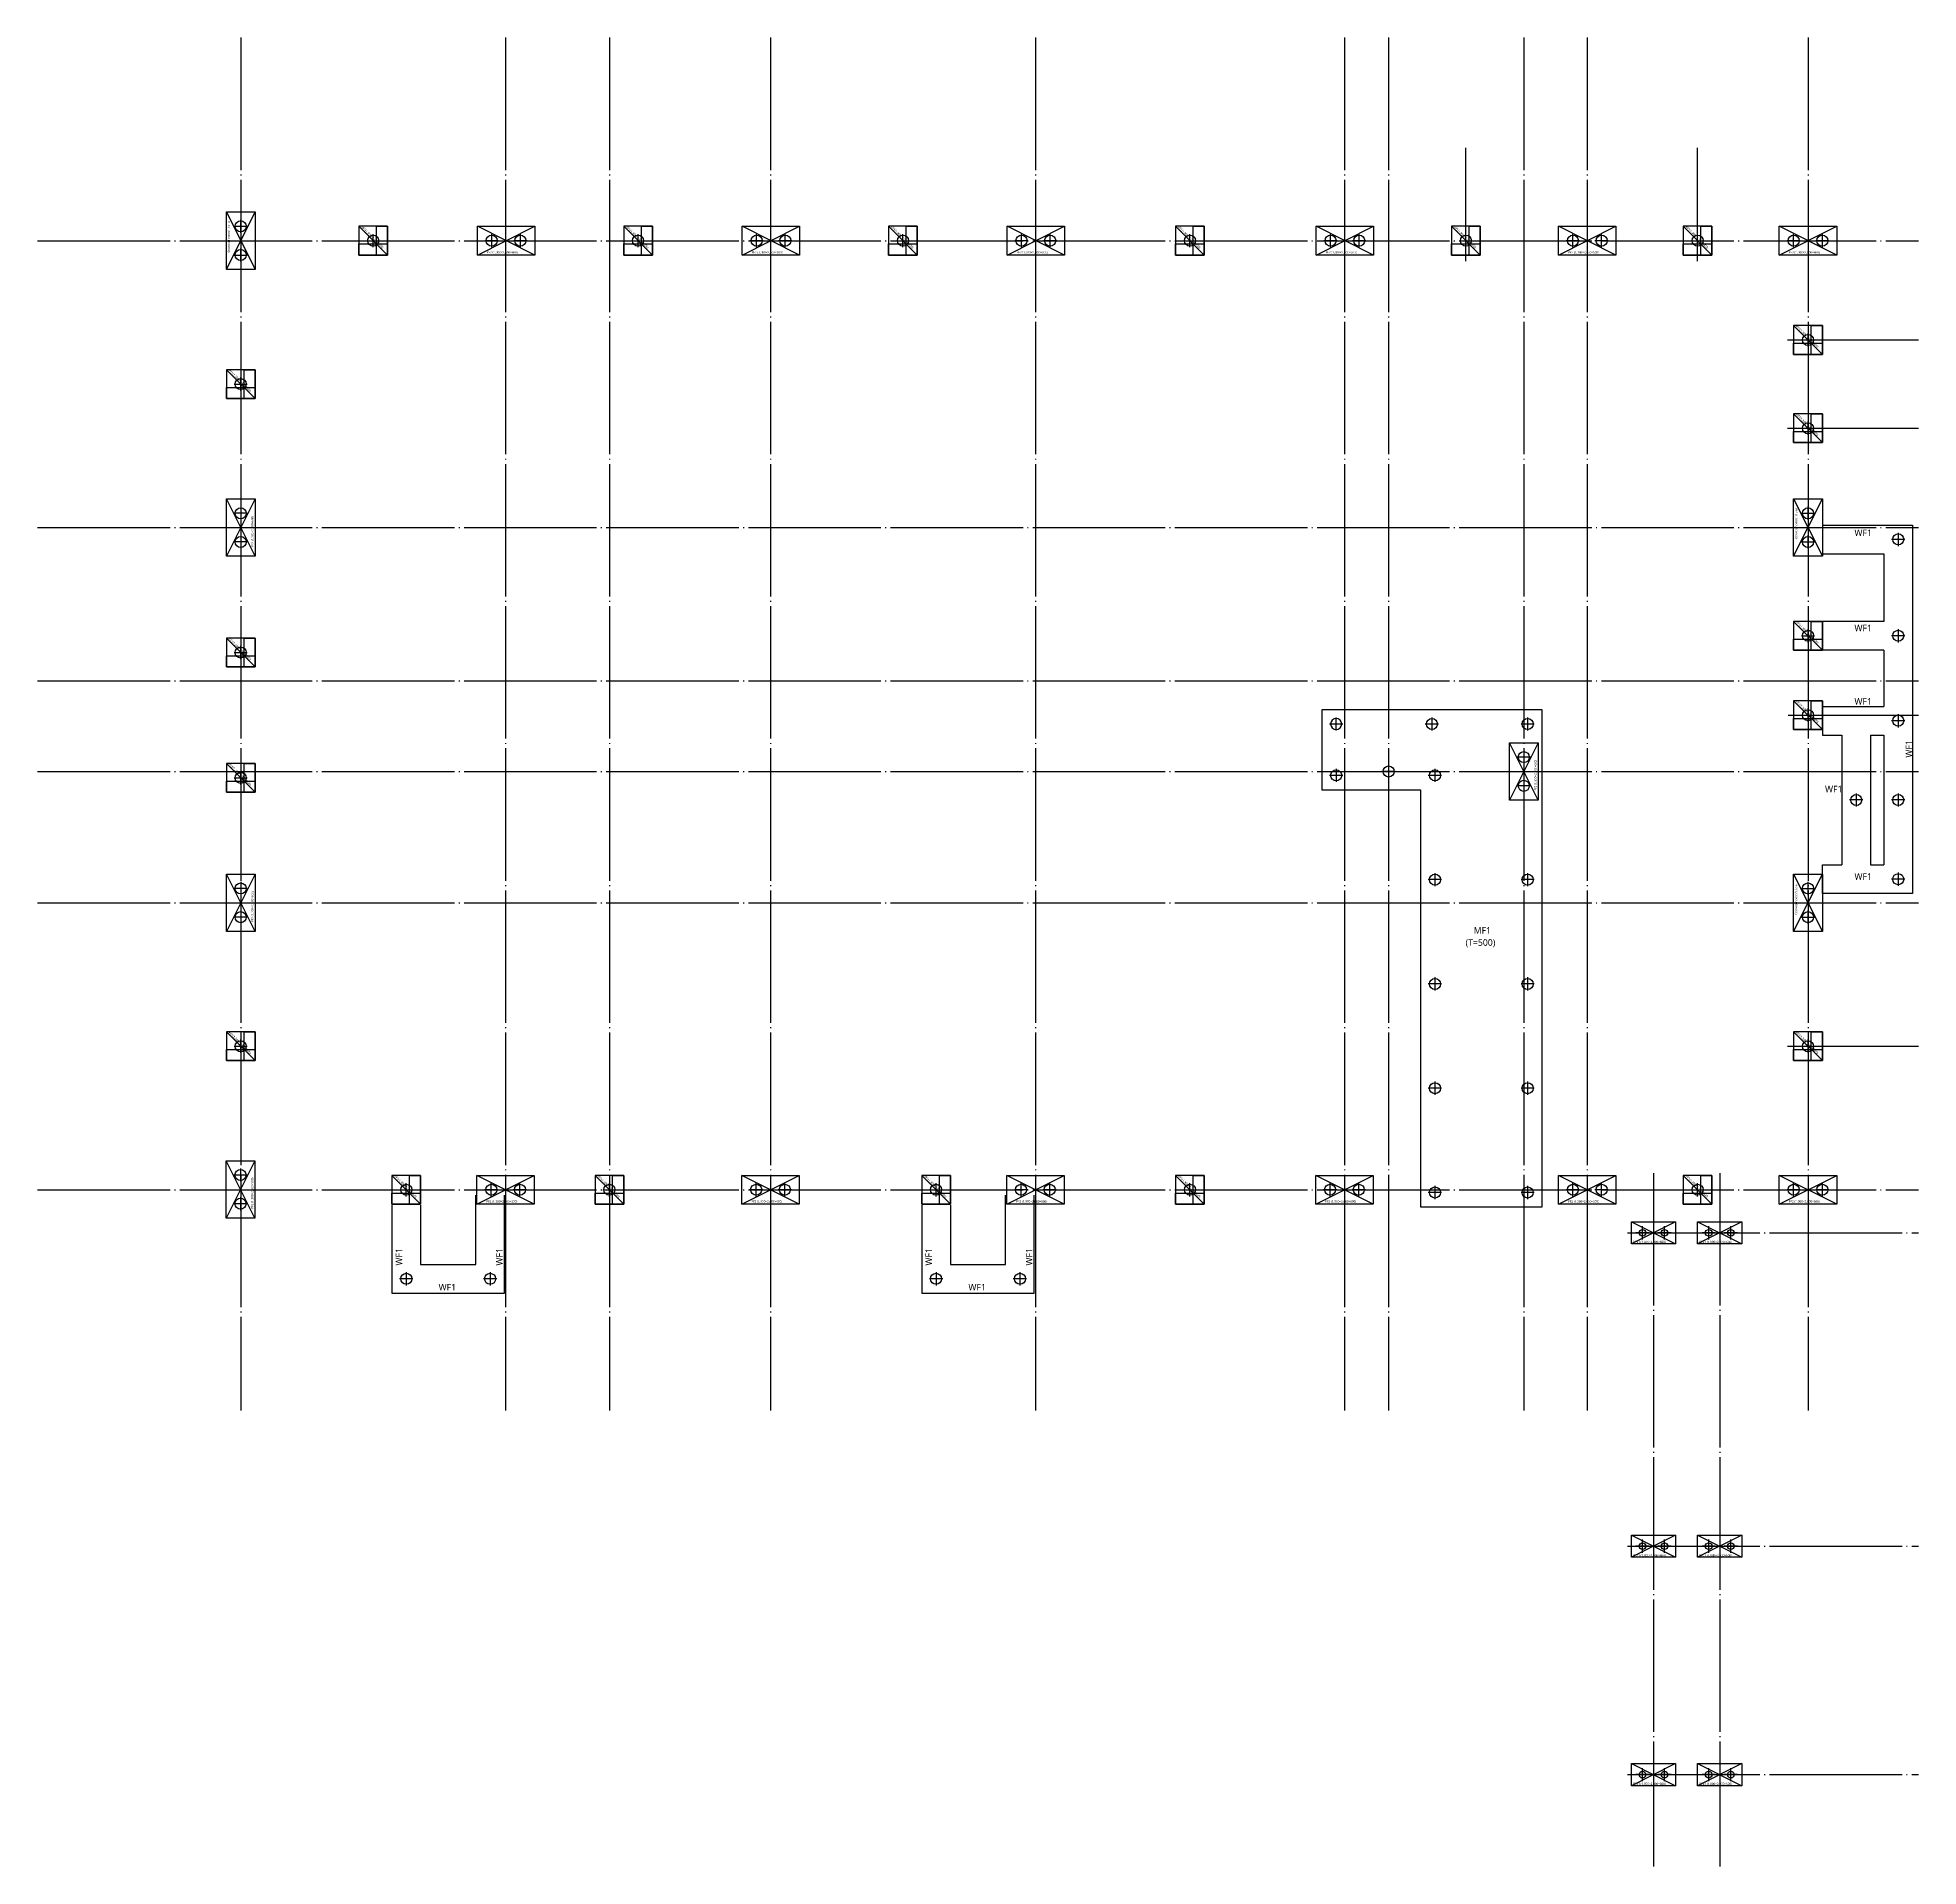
# Model space of a CAD drawing. Header units: millimetres. Extents: x -734060 to 504600, y -7739 to 118800.
# Drawn here: x -734060 to -648860, y 12244 to 95100 of the extents above; entities that cross this region are included whole.
import ezdxf
from ezdxf.enums import TextEntityAlignment as Align
from ezdxf.lldxf.tags import DXFTag

# ---------------------------------------------------------------- set-up
doc = ezdxf.new("R2010")
doc.units = ezdxf.units.MM
doc.header["$LTSCALE"] = 200
doc.linetypes.add('CEN-GAUN', pattern=[32.2, 30, -1, 0.2, -1])
doc.linetypes.add('H3', pattern=[3, 2, -1])
doc.layers.get('DEFPOINTS').update_dxf_attribs({"color": 137})
for name, color, linetype in [('0-PIPE', 7, 'Continuous'), ('0-기초', 4, 'H3'), ('CEN', 1, 'CEN-GAUN'), ('S-COL', 2, 'Continuous')]:
    doc.layers.add(name, color=color, linetype=linetype)
doc.styles.add('울릉도L', font='malgun.ttf')
tags = doc.linetypes.add('DH-HID2', pattern=[1.2, 0.8, -0.4]).pattern_tags.tags
tags[6:7] = [DXFTag(74, 4), DXFTag(75, 0), DXFTag(340, '0'), DXFTag(46, 1.0), DXFTag(50, 0.0), DXFTag(44, 0.0), DXFTag(45, 0.0)]
tags[4:5] = [DXFTag(74, 4), DXFTag(75, 0), DXFTag(340, '0'), DXFTag(46, 1.0), DXFTag(50, 0.0), DXFTag(44, 0.0), DXFTag(45, 0.0)]

# ---------------------------------------------------------------- blocks, each defined once
blk = doc.blocks.new('파일')
at = {"layer": '0-PIPE', "color": 7, "linetype": 'Continuous'}
for p, q in [((0, -300), (0, 300)), ((-300, 0), (300, 0))]:
    blk.add_line(p, q, dxfattribs=at)
at = {"layer": '0-PIPE', "color": 3, "linetype": 'Continuous'}
blk.add_circle((0, 0), 250, dxfattribs=at)
blk = doc.blocks.new('SS-PF1')
at = {"layer": '0-기초', "color": 4, "linetype": 'DH-HID2', "ltscale": 2}
blk.add_lwpolyline([(-650, 650), (-650, -650), (650, -650), (650, 650)], close=True, dxfattribs=at)
at = {"layer": 'DEFPOINTS'}
blk.add_line((-650, 650), (650, -650), dxfattribs=at)
for points in [[(650, 650), (650, -650), (150, -650), (150, 650), (650, 650)], [(650, -650), (-650, -650), (-650, -150), (650, -150), (650, -650)]]:
    blk.add_lwpolyline(points, dxfattribs=at)
at = {"layer": '0-기초'}
blk.add_blockref('파일', (0, 0), dxfattribs=at)
at = {"layer": 'DEFPOINTS', "style": '울릉도L'}
blk.add_text('PF1(1,300×1,300X500)', height=100, rotation=315, dxfattribs=at).set_placement((-514, 637), align=Align.MIDDLE_LEFT)
blk = doc.blocks.new('SS-PF2')
at = {"layer": '0-기초', "color": 4, "linetype": 'DH-HID2', "ltscale": 2}
blk.add_lwpolyline([(650, -1300), (-650, -1300), (-650, 1300), (650, 1300)], close=True, dxfattribs=at)
at = {"layer": 'DEFPOINTS'}
for p, q in [((-650, 1300), (650, -1300)), ((-650, -1300), (650, 1300))]:
    blk.add_line(p, q, dxfattribs=at)
at = {"layer": '0-기초'}
for p in [(0, 650), (0, -650)]:
    blk.add_blockref('파일', p, dxfattribs=at)
at = {"layer": 'DEFPOINTS', "style": '울릉도L'}
blk.add_text('PF2 (1,300×2,600×600)', height=100, rotation=270, dxfattribs=at).set_placement((-529, 871), align=Align.MIDDLE_LEFT)
blk = doc.blocks.new('SS-PF21')
at = {"layer": '0-PIPE', "color": 7, "linetype": 'Continuous'}
for p, q in [((300, 500), (-300, 500)), ((0, 800), (0, 200)), ((300, -500), (-300, -500)), ((0, -200), (0, -800))]:
    blk.add_line(p, q, dxfattribs=at)
at = {"layer": '0-PIPE', "color": 3, "linetype": 'Continuous'}
for centre in [(0, 500), (0, -500)]:
    blk.add_circle(centre, 150, dxfattribs=at)
at = {"layer": '0-기초', "color": 4, "linetype": 'DH-HID2', "ltscale": 2}
blk.add_lwpolyline([(500, -1000), (-500, -1000), (-500, 1000), (500, 1000)], close=True, dxfattribs=at)
at = {"layer": 'DEFPOINTS'}
for p, q in [((-500, 1000), (500, -1000)), ((-500, -1000), (500, 1000))]:
    blk.add_line(p, q, dxfattribs=at)
at = {"layer": 'DEFPOINTS', "style": '울릉도L'}
blk.add_text('PF21 (1,000×2,000×600)', height=100, rotation=90, dxfattribs=at).set_placement((414, -921), align=Align.MIDDLE_LEFT)

msp = doc.modelspace()

# ---------------------------------------------------------------- linework, layer by layer
at = {"layer": '0-기초', "color": 4, "linetype": 'DH-HID2', "ltscale": 3}
for p, q in [((-653209.873, 71715), (-650424.872, 71715)), ((-650424.872, 71715), (-650424.872, 68650)), ((-650424.872, 71715), (-650424.872, 68650)), ((-650424.872, 68650), (-653209.873, 68650)), ((-650424.872, 67350), (-653209.873, 67350)), ((-650424.872, 67350), (-650424.872, 65300)), ((-650424.872, 67350), (-650424.872, 64800)), ((-653209.873, 64800), (-650424.872, 64800)), ((-653209.873, 63500), (-652324.873, 63500)), ((-652324.873, 63500), (-652324.873, 57620)), ((-651024.873, 63500), (-651024.873, 57620)), ((-651024.873, 63500), (-650424.872, 63500)), ((-650424.872, 63500), (-650424.872, 57620)), ((-653209.873, 57620), (-652324.873, 57620)), ((-651024.873, 57620), (-650424.872, 57620)), ((-714209.873, 39515), (-714209.873, 42650)), ((-712909.873, 38215), (-712909.873, 42650)), ((-690209.873, 39515), (-690209.873, 42650)), ((-688909.873, 38215), (-688909.873, 42650)), ((-718009.873, 42200), (-718009.873, 38215)), ((-716709.873, 42200), (-716709.873, 39515)), ((-694009.873, 42200), (-694009.873, 38215)), ((-692709.873, 42200), (-692709.873, 39515)), ((-716709.873, 39515), (-714209.873, 39515)), ((-692709.873, 39515), (-690209.873, 39515)), ((-718009.873, 38215), (-712909.873, 38215)), ((-694009.873, 38215), (-688909.873, 38215))]:
    msp.add_line(p, q, dxfattribs=at)
for points in [[(-653209.873, 73015), (-649124.872, 73015), (-649124.872, 56320), (-653209.873, 56320)], [(-653209.873, 64800), (-653209.873, 63500)], [(-653209.873, 56320), (-653209.873, 57620)]]:
    msp.add_lwpolyline(points, dxfattribs=at)
msp.add_lwpolyline([(-671409.873, 42125), (-665909.873, 42125), (-665909.873, 64650), (-675884.873, 64650), (-675884.873, 61025), (-671409.873, 61025)], close=True, dxfattribs=at)
at = {"layer": 'CEN'}
for p, q in [((-724859.873, 95100), (-724859.873, 32900)), ((-712859.873, 95100), (-712859.873, 32900)), ((-708159.873, 95100), (-708159.873, 32900)), ((-700859.873, 95100), (-700859.873, 32900)), ((-688859.873, 95100), (-688859.873, 32900)), ((-674859.873, 95100), (-674859.873, 32900)), ((-672859.873, 95100), (-672859.873, 32900)), ((-666734.873, 95100), (-666734.873, 32900)), ((-663859.873, 95100), (-663859.873, 32900)), ((-653859.873, 95100), (-653859.873, 32900)), ((-669359.873, 84975), (-669359.873, 90100)), ((-658859.873, 84975), (-658859.873, 90100)), ((-734059.873, 85900), (-648859.873, 85900)), ((-654784.873, 81400), (-648859.873, 81400)), ((-654784.873, 77400), (-648859.873, 77400)), ((-734059.873, 72900), (-648859.873, 72900)), ((-734059.873, 65950), (-648859.873, 65950)), ((-654758.873, 64400), (-648859.873, 64400)), ((-734059.873, 61850), (-648859.873, 61850)), ((-734059.873, 55900), (-648859.873, 55900)), ((-654784.873, 49400), (-648859.873, 49400)), ((-660859.873, 43658.751), (-660859.873, 12243.645)), ((-657859.873, 43658.751), (-657859.873, 12243.645)), ((-734059.873, 42900), (-648859.873, 42900)), ((-662041.079, 40950), (-648859.873, 40950)), ((-662041.079, 26750), (-648859.873, 26750)), ((-662041.079, 16400), (-648859.873, 16400))]:
    msp.add_line(p, q, dxfattribs=at)

# ---------------------------------------------------------------- block references
at = {"layer": '0-기초', "rotation": 180}
for p in [(-649774.872, 72365), (-649774.872, 68000), (-670897.373, 64000), (-666559.873, 64000), (-649774.872, 64150), (-675234.873, 61675), (-672859.873, 61850), (-670759.873, 61675), (-651674.873, 60560), (-649774.872, 60560), (-670759.873, 56950), (-666559.873, 56950), (-649774.872, 56970), (-670759.873, 52225), (-666559.873, 52225), (-670759.873, 47500), (-666559.873, 47500), (-670759.873, 42775), (-666559.873, 42775), (-717359.873, 38865), (-713559.873, 38865), (-693359.873, 38865), (-689559.873, 38865)]:
    msp.add_blockref('파일', p, dxfattribs=at)
at = {"layer": '0-기초', "xscale": -1}
msp.add_blockref('파일', (-675234.873, 64000), dxfattribs=at)
at = {"layer": 'S-COL'}
for name, p in [('SS-PF2', (-724859.873, 85900)), ('SS-PF1', (-718859.873, 85900)), ('SS-PF1', (-706859.873, 85900)), ('SS-PF1', (-694859.873, 85900)), ('SS-PF1', (-681859.873, 85900)), ('SS-PF1', (-669359.873, 85900)), ('SS-PF1', (-658859.873, 85900)), ('SS-PF1', (-653859.873, 81400)), ('SS-PF1', (-724859.873, 79400)), ('SS-PF1', (-653859.873, 77400)), ('SS-PF2', (-653859.873, 72900)), ('SS-PF1', (-653859.873, 68000)), ('SS-PF1', (-724859.873, 67240)), ('SS-PF1', (-653859.873, 64400)), ('SS-PF1', (-724859.873, 61560)), ('SS-PF2', (-653859.873, 55900)), ('SS-PF1', (-724859.873, 49400)), ('SS-PF1', (-653859.873, 49400)), ('SS-PF1', (-717359.873, 42900)), ('SS-PF1', (-708159.873, 42900)), ('SS-PF1', (-693359.873, 42900)), ('SS-PF1', (-681859.873, 42900)), ('SS-PF1', (-658859.873, 42900))]:
    msp.add_blockref(name, p, dxfattribs=at)
for name, p, rotation in [('SS-PF2', (-712839.873, 85900), 90), ('SS-PF2', (-700839.873, 85900), 90), ('SS-PF2', (-688839.873, 85900), 90), ('SS-PF2', (-674839.873, 85900), 90), ('SS-PF2', (-663859.873, 85900), 90), ('SS-PF2', (-653859.873, 85900), 90), ('SS-PF2', (-724859.873, 72900), 180), ('SS-PF2', (-666734.873, 61850), 180), ('SS-PF2', (-724859.873, 55900), 180), ('SS-PF2', (-724868.5, 42917.255), 180), ('SS-PF2', (-712859.873, 42900), 90), ('SS-PF2', (-700859.873, 42900), 90), ('SS-PF2', (-688859.873, 42900), 90), ('SS-PF2', (-674859.873, 42900), 90), ('SS-PF2', (-663859.873, 42900), 90), ('SS-PF2', (-653859.873, 42900), 90), ('SS-PF21', (-660859.873, 40950), 270), ('SS-PF21', (-657859.873, 40950), 270), ('SS-PF21', (-660859.873, 26750), 270), ('SS-PF21', (-657859.873, 26750), 270), ('SS-PF21', (-660859.873, 16400), 270), ('SS-PF21', (-657859.873, 16400), 270)]:
    msp.add_blockref(name, p, dxfattribs=dict(at, rotation=rotation))

# ---------------------------------------------------------------- texts
at = {"layer": 'DEFPOINTS', "style": '울릉도L'}
for s, p in [('WF1', (-651360.893, 72663.675)), ('WF1', (-651360.893, 68349.189)), ('WF1', (-651360.893, 65025.298)), ('WF1', (-652694.399, 61052.706)), ('WF1', (-651360.893, 57089.208)), ('MF1', (-668612.474, 54650.918)), ('WF1', (-715499.088, 38485.636)), ('WF1', (-691499.088, 38485.636))]:
    msp.add_text(s, height=300, dxfattribs=at).set_placement(p, align=Align.MIDDLE_CENTER)
for p in [(-649290.571, 62873.792), (-717693.007, 39860.376), (-713142.511, 39860.376), (-693693.007, 39860.376), (-689142.511, 39860.376)]:
    msp.add_text('WF1', height=300, rotation=90, dxfattribs=at).set_placement(p, align=Align.MIDDLE_CENTER)
msp.add_text('(T=500)', height=300, dxfattribs=at).set_placement((-669370.287, 53952.348))

doc.saveas('drawing.dxf')
